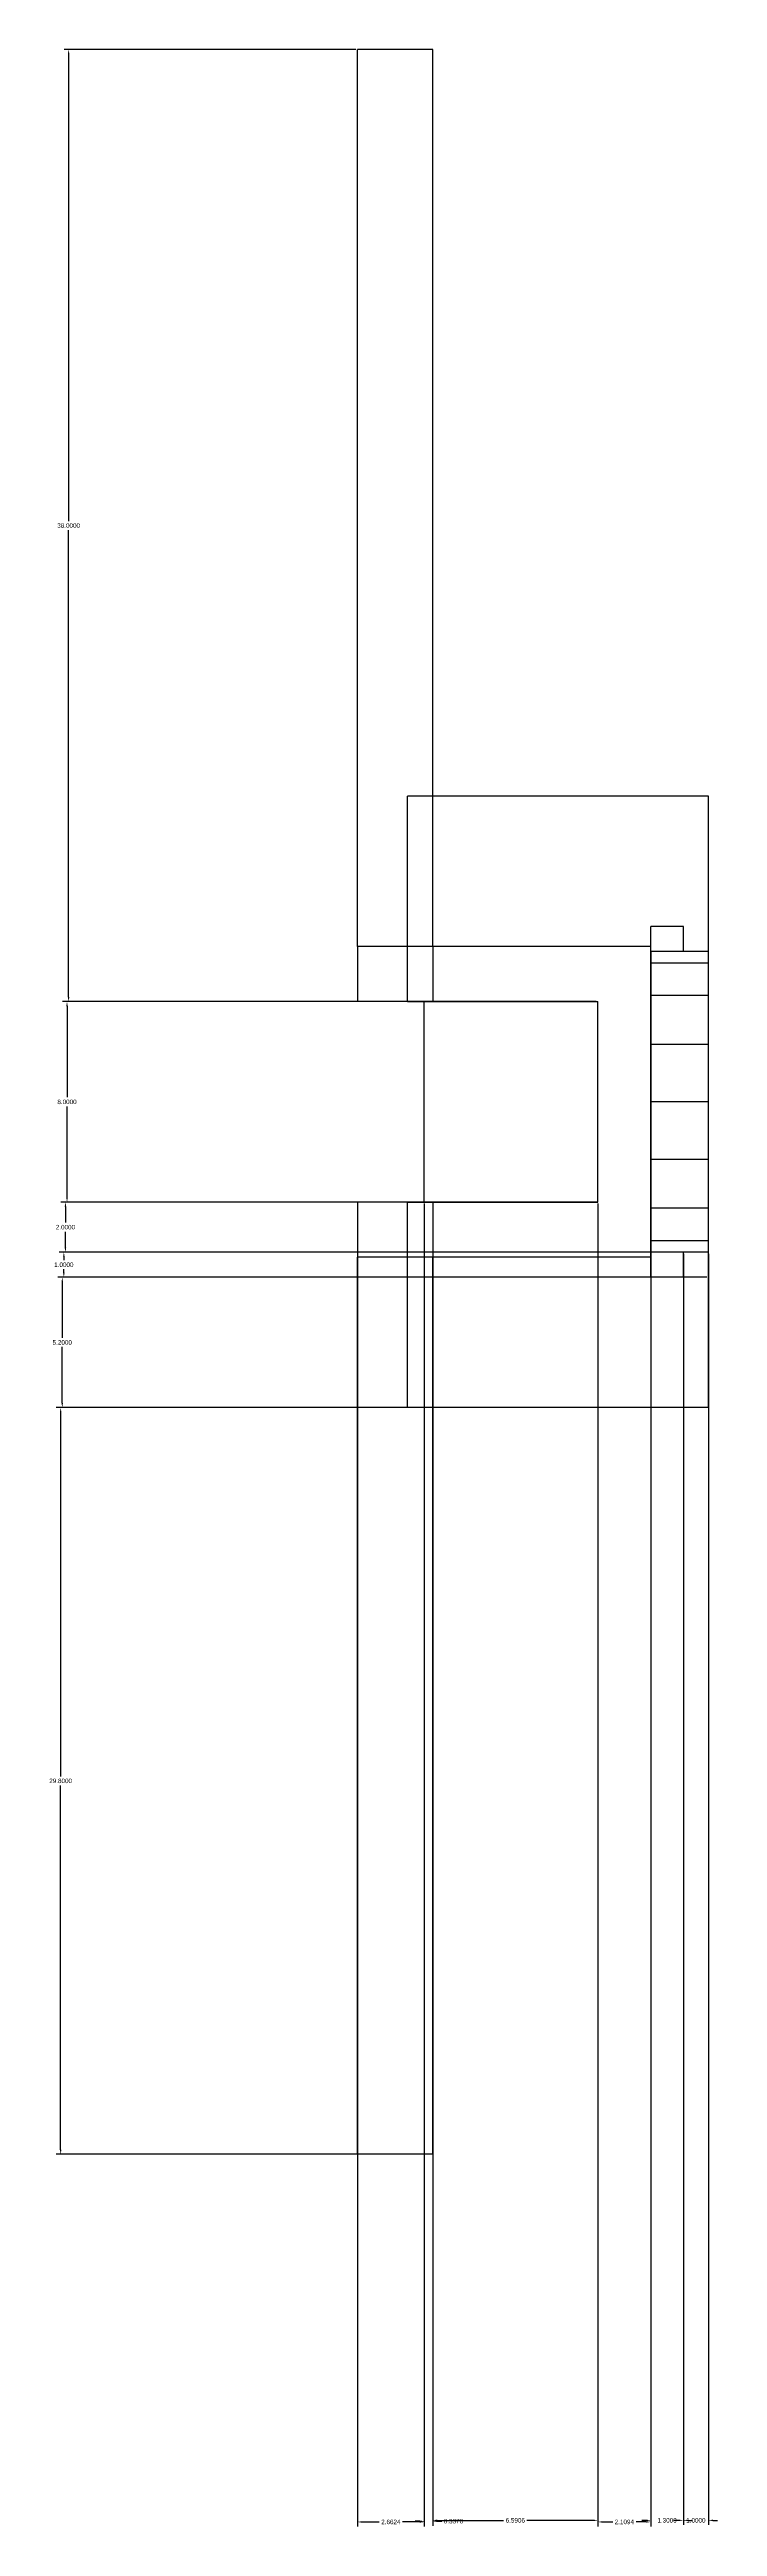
# Model space of a CAD drawing. Extents: x -25.8 to 0.9, y -67.4 to 31.5.
import ezdxf

# ---------------------------------------------------------------- set-up
doc = ezdxf.new("R2010")
doc.units = 0
doc.header["$MEASUREMENT"] = 0
doc.layers.get('0').update_dxf_attribs({"linetype": 'CONTINUOUS'})
doc.layers.get('Defpoints').update_dxf_attribs({"linetype": 'CONTINUOUS'})
doc.styles.get("Standard").update_dxf_attribs({"font": 'ARIAL.TTF'})
doc.dimstyles.get("Standard").update_dxf_attribs({"dimtxt": 0.18, "dimasz": 0.18, "dimexe": 0.18, "dimexo": 0.0625, "dimgap": 0.09, "dimtad": 0, "dimtih": 1, "dimtoh": 1, "dimdec": 4, "dimzin": 0, "dimdsep": 46, "dimtxsty": 'STANDARD', "dimcen": 0.09, "dimadec": 0, "dimazin": 0, "dimtfac": 1, "dimtdec": 4, "dimtofl": 0, "dimtmove": 0, "dimatfit": 3, "dimfxl": 1, "dimtolj": 1, "dimtzin": 0, "dimarcsym": 0})

# ---------------------------------------------------------------- blocks, each defined once
blk = doc.blocks.new('UNION003')
at = {"color": 0}
for p, q in [((-13.5, -4.3), (-13.5, 31.5)), ((-10.5, 31.5), (-13.5, 31.5)), ((-10.5, 1.7), (-10.5, 31.5)), ((-13.5, 28.01), (-13.5, 28.2)), ((-13.5, 27.468), (-13.5, 28.01)), ((-13.5, 26.657), (-13.5, 27.468)), ((-13.5, 25.7), (-13.5, 26.657)), ((-13.5, 24.743), (-13.5, 25.7)), ((-13.5, 23.932), (-13.5, 24.743)), ((-13.5, 23.39), (-13.5, 23.932)), ((-13.5, 23.2), (-13.5, 23.39)), ((-13.5, 6.533), (-13.5, 6.7)), ((-13.5, 6.056), (-13.5, 6.533)), ((-13.5, 5.342), (-13.5, 6.056)), ((-13.5, 4.5), (-13.5, 5.342)), ((-13.5, 3.658), (-13.5, 4.5)), ((-13.5, 2.944), (-13.5, 3.658)), ((-13.5, 2.467), (-13.5, 2.944)), ((-13.5, 2.3), (-13.5, 2.467)), ((-11.5, -4.3), (-11.5, 1.7)), ((-10.5, 1.7), (-11.5, 1.7)), ((-10.5, -4.3), (-10.5, 1.7)), ((0.5, 1.7), (-10.5, 1.7)), ((0.5, -4.5), (0.5, 1.7)), ((-1.8, -4.3), (-1.8, -3.5)), ((-0.5, -3.5), (-1.8, -3.5)), ((-0.5, -4.5), (-0.5, -3.5)), ((-0.5, -4.5), (-0.5, -3.5)), ((-13.5, -4.3), (-13.5, -6.5)), ((-11.5, -4.3), (-13.5, -4.3)), ((-11.5, -6.5), (-11.5, -4.3)), ((-10.5, -4.3), (-11.5, -4.3)), ((-10.5, -4.3), (-10.5, -6.5)), ((-1.8, -4.3), (-10.5, -4.3)), ((-1.8, -16.7), (-1.8, -4.3)), ((-1.8, -4.5), (-1.8, -4.3)), ((-1.8, -4.5), (-1.8, -4.957)), ((-0.5, -4.5), (-1.8, -4.5)), ((0.5, -4.5), (-0.5, -4.5)), ((0.5, -4.957), (0.5, -4.5)), ((-1.8, -4.957), (-1.8, -6.257)), ((0.5, -4.957), (-1.8, -4.957)), ((0.5, -6.257), (0.5, -4.957)), ((-11.5, -6.5), (-13.5, -6.5)), ((-11.5, -6.5), (-10.5, -6.5)), ((-10.838, -14.5), (-10.838, -6.5)), ((-10.5, -6.5), (-3.909, -6.5)), ((-3.909, -14.5), (-3.909, -6.5)), ((-1.8, -6.257), (-1.8, -8.204)), ((0.5, -6.257), (-1.8, -6.257)), ((0.5, -8.204), (0.5, -6.257)), ((-1.8, -8.204), (-1.8, -10.5)), ((0.5, -8.204), (-1.8, -8.204)), ((0.5, -10.5), (0.5, -8.204)), ((-1.8, -10.5), (-1.8, -12.796)), ((0.5, -10.5), (-1.8, -10.5)), ((0.5, -12.796), (0.5, -10.5)), ((-1.8, -12.796), (-1.8, -14.743)), ((0.5, -12.796), (-1.8, -12.796)), ((0.5, -14.743), (0.5, -12.796)), ((-11.5, -14.5), (-13.5, -14.5)), ((-13.5, -14.5), (-13.5, -16.7)), ((-11.5, -14.5), (-10.5, -14.5)), ((-11.5, -16.7), (-11.5, -14.5)), ((-10.5, -14.5), (-10.838, -14.5)), ((-3.909, -14.5), (-10.5, -14.5)), ((-10.5, -14.5), (-3.909, -14.5)), ((-10.5, -14.5), (-10.5, -16.7)), ((-1.8, -14.743), (-1.8, -16.043)), ((0.5, -14.743), (-1.8, -14.743)), ((0.5, -16.043), (0.5, -14.743)), ((-11.5, -16.7), (-13.5, -16.7)), ((-13.5, -52.5), (-13.5, -16.7)), ((-11.5, -16.7), (-13.5, -16.7)), ((-10.5, -16.7), (-11.5, -16.7)), ((-10.5, -16.7), (-11.5, -16.7)), ((-11.5, -22.7), (-11.5, -16.7)), ((-1.8, -16.7), (-10.5, -16.7)), ((-1.8, -16.7), (-10.5, -16.7)), ((-10.5, -22.7), (-10.5, -16.7)), ((-1.8, -16.043), (-1.8, -16.5)), ((0.5, -16.043), (-1.8, -16.043)), ((-1.8, -16.7), (-1.8, -16.5)), ((-0.5, -16.5), (-1.8, -16.5)), ((-1.8, -17.5), (-1.8, -16.7)), ((0.5, -16.5), (-0.5, -16.5)), ((0.5, -16.5), (-0.5, -16.5)), ((-0.5, -17.5), (-0.5, -16.5)), ((-0.5, -17.5), (-0.5, -16.5)), ((0.5, -16.5), (0.5, -16.043)), ((0.5, -22.7), (0.5, -16.5)), ((-0.5, -17.5), (-1.8, -17.5)), ((-0.5, -17.5), (-1.8, -17.5)), ((-10.5, -22.7), (-11.5, -22.7)), ((0.5, -22.7), (-10.5, -22.7)), ((-10.5, -52.5), (-10.5, -22.7)), ((-13.5, -23.467), (-13.5, -23.3)), ((-13.5, -23.944), (-13.5, -23.467)), ((-13.5, -24.658), (-13.5, -23.944)), ((-13.5, -25.5), (-13.5, -24.658)), ((-13.5, -26.342), (-13.5, -25.5)), ((-13.5, -27.056), (-13.5, -26.342)), ((-13.5, -27.533), (-13.5, -27.056)), ((-13.5, -27.7), (-13.5, -27.533)), ((-13.5, -44.39), (-13.5, -44.2)), ((-13.5, -44.932), (-13.5, -44.39)), ((-13.5, -45.743), (-13.5, -44.932)), ((-13.5, -46.7), (-13.5, -45.743)), ((-13.5, -47.657), (-13.5, -46.7)), ((-13.5, -48.468), (-13.5, -47.657)), ((-13.5, -49.01), (-13.5, -48.468)), ((-13.5, -49.2), (-13.5, -49.01)), ((-10.5, -52.5), (-13.5, -52.5))]:
    blk.add_line(p, q, dxfattribs=at)
blk = doc.blocks.new('*D1')
at = {"color": 0, "linetype": 'Continuous', "lineweight": -2, "transparency": 16777216}
for p, q in [((-13.5, -14.562), (-13.5, -67.356)), ((-10.838, -14.562), (-10.838, -67.356)), ((-13.32, -67.176), (-12.634, -67.176)), ((-11.018, -67.176), (-11.703, -67.176))]:
    blk.add_line(p, q, dxfattribs=at)
at = {"color": 0, "linetype": 'Continuous', "transparency": 16777216}
for points in [[(-13.32, -67.146), (-13.32, -67.206), (-13.5, -67.176)], [(-11.018, -67.146), (-11.018, -67.206), (-10.838, -67.176)]]:
    blk.add_solid(points, dxfattribs=at)
at = {"layer": 'Defpoints', "color": 0, "linetype": 'Continuous', "transparency": 16777216}
for p in [(-13.5, -14.5), (-10.838, -14.5), (-10.838, -67.176)]:
    blk.add_point(p, dxfattribs=at)
at = {"color": 0, "linetype": 'Continuous', "transparency": 16777216, "insert": (-12.169, -67.176), "char_height": 0.18, "attachment_point": 5}
blk.add_mtext('\\A1;2.6624', dxfattribs=at)
blk = doc.blocks.new('*D2')
at = {"color": 0, "linetype": 'Continuous', "lineweight": -2, "transparency": 16777216}
for p, q in [((-10.838, -14.562), (-10.838, -67.326)), ((-10.5, -14.562), (-10.5, -67.326)), ((-11.018, -67.146), (-11.198, -67.146)), ((-10.32, -67.146), (-10.14, -67.146))]:
    blk.add_line(p, q, dxfattribs=at)
at = {"color": 0, "linetype": 'Continuous', "transparency": 16777216}
for points in [[(-11.018, -67.116), (-11.018, -67.176), (-10.838, -67.146)], [(-10.32, -67.116), (-10.32, -67.176), (-10.5, -67.146)]]:
    blk.add_solid(points, dxfattribs=at)
at = {"layer": 'Defpoints', "color": 0, "linetype": 'Continuous', "transparency": 16777216}
for p in [(-10.838, -14.5), (-10.5, -14.5), (-10.5, -67.146)]:
    blk.add_point(p, dxfattribs=at)
at = {"color": 0, "linetype": 'Continuous', "transparency": 16777216, "insert": (-9.673, -67.146), "char_height": 0.18, "attachment_point": 5}
blk.add_mtext('\\A1;0.3376', dxfattribs=at)
blk = doc.blocks.new('*D3')
at = {"color": 0, "linetype": 'Continuous', "lineweight": -2, "transparency": 16777216}
for p, q in [((-10.5, -14.562), (-10.5, -67.292)), ((-3.909, -14.562), (-3.909, -67.292)), ((-10.32, -67.112), (-7.67, -67.112)), ((-4.089, -67.112), (-6.739, -67.112))]:
    blk.add_line(p, q, dxfattribs=at)
at = {"color": 0, "linetype": 'Continuous', "transparency": 16777216}
for points in [[(-10.32, -67.082), (-10.32, -67.142), (-10.5, -67.112)], [(-4.089, -67.082), (-4.089, -67.142), (-3.909, -67.112)]]:
    blk.add_solid(points, dxfattribs=at)
at = {"layer": 'Defpoints', "color": 0, "linetype": 'Continuous', "transparency": 16777216}
for p in [(-10.5, -14.5), (-3.909, -14.5), (-3.909, -67.112)]:
    blk.add_point(p, dxfattribs=at)
at = {"color": 0, "linetype": 'Continuous', "transparency": 16777216, "insert": (-7.205, -67.112), "char_height": 0.18, "attachment_point": 5}
blk.add_mtext('\\A1;6.5906', dxfattribs=at)
blk = doc.blocks.new('*D4')
at = {"color": 0, "linetype": 'Continuous', "lineweight": -2, "transparency": 16777216}
for p, q in [((-3.909, -14.562), (-3.909, -67.356)), ((-1.8, -14.562), (-1.8, -67.356)), ((-3.729, -67.176), (-3.32, -67.176)), ((-1.98, -67.176), (-2.389, -67.176))]:
    blk.add_line(p, q, dxfattribs=at)
at = {"color": 0, "linetype": 'Continuous', "transparency": 16777216}
for points in [[(-3.729, -67.146), (-3.729, -67.206), (-3.909, -67.176)], [(-1.98, -67.146), (-1.98, -67.206), (-1.8, -67.176)]]:
    blk.add_solid(points, dxfattribs=at)
at = {"layer": 'Defpoints', "color": 0, "linetype": 'Continuous', "transparency": 16777216}
for p in [(-3.909, -14.5), (-1.8, -14.5), (-1.8, -67.176)]:
    blk.add_point(p, dxfattribs=at)
at = {"color": 0, "linetype": 'Continuous', "transparency": 16777216, "insert": (-2.855, -67.176), "char_height": 0.18, "attachment_point": 5}
blk.add_mtext('\\A1;2.1094', dxfattribs=at)
blk = doc.blocks.new('*D5')
at = {"color": 0, "linetype": 'Continuous', "lineweight": -2, "transparency": 16777216}
for p, q in [((-1.8, -16.762), (-1.8, -67.292)), ((-0.5, -16.762), (-0.5, -67.292)), ((-1.98, -67.112), (-2.16, -67.112)), ((-0.32, -67.112), (-0.14, -67.112))]:
    blk.add_line(p, q, dxfattribs=at)
at = {"color": 0, "linetype": 'Continuous', "transparency": 16777216}
for points in [[(-1.98, -67.082), (-1.98, -67.142), (-1.8, -67.112)], [(-0.32, -67.082), (-0.32, -67.142), (-0.5, -67.112)]]:
    blk.add_solid(points, dxfattribs=at)
at = {"layer": 'Defpoints', "color": 0, "linetype": 'Continuous', "transparency": 16777216}
for p in [(-1.8, -16.7), (-0.5, -16.7), (-0.5, -67.112)]:
    blk.add_point(p, dxfattribs=at)
at = {"color": 0, "linetype": 'Continuous', "transparency": 16777216, "insert": (-1.15, -67.112), "char_height": 0.18, "attachment_point": 5}
blk.add_mtext('\\A1;1.3000', dxfattribs=at)
blk = doc.blocks.new('*D6')
at = {"color": 0, "linetype": 'Continuous', "lineweight": -2, "transparency": 16777216}
for p, q in [((-0.5, -16.562), (-0.5, -67.292)), ((0.5, -16.562), (0.5, -67.292)), ((-0.68, -67.112), (-0.86, -67.112)), ((0.68, -67.112), (0.86, -67.112))]:
    blk.add_line(p, q, dxfattribs=at)
at = {"color": 0, "linetype": 'Continuous', "transparency": 16777216}
for points in [[(-0.68, -67.082), (-0.68, -67.142), (-0.5, -67.112)], [(0.68, -67.082), (0.68, -67.142), (0.5, -67.112)]]:
    blk.add_solid(points, dxfattribs=at)
at = {"layer": 'Defpoints', "color": 0, "linetype": 'Continuous', "transparency": 16777216}
for p in [(-0.5, -16.5), (0.5, -16.5), (0.5, -67.112)]:
    blk.add_point(p, dxfattribs=at)
at = {"color": 0, "linetype": 'Continuous', "transparency": 16777216, "insert": (0, -67.112), "char_height": 0.18, "attachment_point": 5}
blk.add_mtext('\\A1;1.0000', dxfattribs=at)
blk = doc.blocks.new('*D7')
at = {"color": 0, "linetype": 'Continuous', "lineweight": -2, "transparency": 16777216}
for p, q in [((-10.562, -22.7), (-25.523, -22.7)), ((-25.343, -22.88), (-25.343, -37.418)), ((-25.343, -52.32), (-25.343, -37.782)), ((-10.562, -52.5), (-25.523, -52.5))]:
    blk.add_line(p, q, dxfattribs=at)
at = {"color": 0, "linetype": 'Continuous', "transparency": 16777216}
for points in [[(-25.373, -22.88), (-25.313, -22.88), (-25.343, -22.7)], [(-25.373, -52.32), (-25.313, -52.32), (-25.343, -52.5)]]:
    blk.add_solid(points, dxfattribs=at)
at = {"layer": 'Defpoints', "color": 0, "linetype": 'Continuous', "transparency": 16777216}
for p in [(-25.343, -22.7), (-10.5, -22.7), (-10.5, -52.5)]:
    blk.add_point(p, dxfattribs=at)
at = {"color": 0, "linetype": 'Continuous', "transparency": 16777216, "insert": (-25.343, -37.6), "char_height": 0.18, "attachment_point": 5}
blk.add_mtext('\\A1;29.8000', dxfattribs=at)
blk = doc.blocks.new('*D8')
at = {"color": 0, "linetype": 'Continuous', "lineweight": -2, "transparency": 16777216}
for p, q in [((0.438, -17.5), (-25.459, -17.5)), ((-25.279, -17.68), (-25.279, -19.918)), ((-25.279, -22.52), (-25.279, -20.282)), ((0.438, -22.7), (-25.459, -22.7))]:
    blk.add_line(p, q, dxfattribs=at)
at = {"color": 0, "linetype": 'Continuous', "transparency": 16777216}
for points in [[(-25.309, -17.68), (-25.249, -17.68), (-25.279, -17.5)], [(-25.309, -22.52), (-25.249, -22.52), (-25.279, -22.7)]]:
    blk.add_solid(points, dxfattribs=at)
at = {"layer": 'Defpoints', "color": 0, "linetype": 'Continuous', "transparency": 16777216}
for p in [(-25.279, -17.5), (0.5, -17.5), (0.5, -22.7)]:
    blk.add_point(p, dxfattribs=at)
at = {"color": 0, "linetype": 'Continuous', "transparency": 16777216, "insert": (-25.279, -20.1), "char_height": 0.18, "attachment_point": 5}
blk.add_mtext('\\A1;5.2000', dxfattribs=at)
blk = doc.blocks.new('*D9')
at = {"color": 0, "linetype": 'Continuous', "lineweight": -2, "transparency": 16777216}
for p, q in [((-0.563, -16.5), (-25.396, -16.5)), ((-25.216, -16.68), (-25.216, -16.818)), ((-0.563, -17.5), (-25.396, -17.5)), ((-25.216, -17.32), (-25.216, -17.182))]:
    blk.add_line(p, q, dxfattribs=at)
at = {"color": 0, "linetype": 'Continuous', "transparency": 16777216}
for points in [[(-25.246, -16.68), (-25.186, -16.68), (-25.216, -16.5)], [(-25.246, -17.32), (-25.186, -17.32), (-25.216, -17.5)]]:
    blk.add_solid(points, dxfattribs=at)
at = {"layer": 'Defpoints', "color": 0, "linetype": 'Continuous', "transparency": 16777216}
for p in [(-25.216, -16.5), (-0.5, -16.5), (-0.5, -17.5)]:
    blk.add_point(p, dxfattribs=at)
at = {"color": 0, "linetype": 'Continuous', "transparency": 16777216, "insert": (-25.216, -17), "char_height": 0.18, "attachment_point": 5}
blk.add_mtext('\\A1;1.0000', dxfattribs=at)
blk = doc.blocks.new('*D10')
at = {"color": 0, "linetype": 'Continuous', "lineweight": -2, "transparency": 16777216}
for p, q in [((-3.972, -14.5), (-25.332, -14.5)), ((-25.152, -14.68), (-25.152, -15.318)), ((-25.152, -16.32), (-25.152, -15.682)), ((-3.972, -16.5), (-25.332, -16.5))]:
    blk.add_line(p, q, dxfattribs=at)
at = {"color": 0, "linetype": 'Continuous', "transparency": 16777216}
for points in [[(-25.182, -14.68), (-25.122, -14.68), (-25.152, -14.5)], [(-25.182, -16.32), (-25.122, -16.32), (-25.152, -16.5)]]:
    blk.add_solid(points, dxfattribs=at)
at = {"layer": 'Defpoints', "color": 0, "linetype": 'Continuous', "transparency": 16777216}
for p in [(-25.152, -14.5), (-3.909, -14.5), (-3.909, -16.5)]:
    blk.add_point(p, dxfattribs=at)
at = {"color": 0, "linetype": 'Continuous', "transparency": 16777216, "insert": (-25.152, -15.5), "char_height": 0.18, "attachment_point": 5}
blk.add_mtext('\\A1;2.0000', dxfattribs=at)
blk = doc.blocks.new('*D11')
at = {"color": 0, "linetype": 'Continuous', "lineweight": -2, "transparency": 16777216}
for p, q in [((-3.972, -6.5), (-25.269, -6.5)), ((-25.089, -6.68), (-25.089, -10.318)), ((-25.089, -14.32), (-25.089, -10.682)), ((-3.972, -14.5), (-25.269, -14.5))]:
    blk.add_line(p, q, dxfattribs=at)
at = {"color": 0, "linetype": 'Continuous', "transparency": 16777216}
for points in [[(-25.119, -6.68), (-25.059, -6.68), (-25.089, -6.5)], [(-25.119, -14.32), (-25.059, -14.32), (-25.089, -14.5)]]:
    blk.add_solid(points, dxfattribs=at)
at = {"layer": 'Defpoints', "color": 0, "linetype": 'Continuous', "transparency": 16777216}
for p in [(-25.089, -6.5), (-3.909, -6.5), (-3.909, -14.5)]:
    blk.add_point(p, dxfattribs=at)
at = {"color": 0, "linetype": 'Continuous', "transparency": 16777216, "insert": (-25.089, -10.5), "char_height": 0.18, "attachment_point": 5}
blk.add_mtext('\\A1;8.0000', dxfattribs=at)
blk = doc.blocks.new('*D12')
at = {"color": 0, "linetype": 'Continuous', "lineweight": -2, "transparency": 16777216}
for p, q in [((-13.563, 31.5), (-25.205, 31.5)), ((-25.025, 31.32), (-25.025, 12.682)), ((-25.025, -6.32), (-25.025, 12.318)), ((-13.563, -6.5), (-25.205, -6.5))]:
    blk.add_line(p, q, dxfattribs=at)
at = {"color": 0, "linetype": 'Continuous', "transparency": 16777216}
for points in [[(-25.055, 31.32), (-24.995, 31.32), (-25.025, 31.5)], [(-25.055, -6.32), (-24.995, -6.32), (-25.025, -6.5)]]:
    blk.add_solid(points, dxfattribs=at)
at = {"layer": 'Defpoints', "color": 0, "linetype": 'Continuous', "transparency": 16777216}
for p in [(-25.025, 31.5), (-13.5, 31.5), (-13.5, -6.5)]:
    blk.add_point(p, dxfattribs=at)
at = {"color": 0, "linetype": 'Continuous', "transparency": 16777216, "insert": (-25.025, 12.5), "char_height": 0.18, "attachment_point": 5}
blk.add_mtext('\\A1;38.0000', dxfattribs=at)

msp = doc.modelspace()

# ---------------------------------------------------------------- block references
at = {"color": 0}
msp.add_blockref('UNION003', (0, 0), dxfattribs=at)

# ---------------------------------------------------------------- dimensions: what is measured, and where the dimension line sits
at = {"linetype": 'Continuous'}
for base, p1, p2, picture, middle in [((-25.02519, 31.5), (-13.5, -6.5), (-13.5, 31.5), '*D12', (-25.02519, 12.5)), ((-25.08874, -6.5), (-3.9094, -14.5), (-3.9094, -6.5), '*D11', (-25.08874, -10.5)), ((-25.15229, -14.5), (-3.9094, -16.5), (-3.9094, -14.5), '*D10', (-25.15229, -15.5)), ((-25.21584, -16.5), (-0.5, -17.5), (-0.5, -16.5), '*D9', (-25.21584, -17)), ((-25.27939, -17.5), (0.5, -22.7), (0.5, -17.5), '*D8', (-25.27939, -20.1)), ((-25.34295, -22.7), (-10.5, -52.5), (-10.5, -22.7), '*D7', (-25.34295, -37.6))]:
    dim = msp.add_linear_dim(base=base, p1=p1, p2=p2, angle=90, dimstyle='Standard', dxfattribs=at)
    dim.commit()
    dim.dimension.update_dxf_attribs({"geometry": picture, "text_midpoint": middle})
for base, p1, p2, picture, middle in [((-10.8376, -67.17593), (-13.5, -14.5), (-10.8376, -14.5), '*D1', (-12.1688, -67.17593)), ((-10.5, -67.14593), (-10.8376, -14.5), (-10.5, -14.5), '*D2', (-9.67287, -67.14593)), ((-3.9094, -67.11236), (-10.5, -14.5), (-3.9094, -14.5), '*D3', (-7.2047, -67.11236)), ((-1.8, -67.17593), (-3.9094, -14.5), (-1.8, -14.5), '*D4', (-2.8547, -67.17593)), ((-0.5, -67.11236), (-1.8, -16.7), (-0.5, -16.7), '*D5', (-1.15, -67.11236)), ((0.5, -67.11236), (-0.5, -16.5), (0.5, -16.5), '*D6', (0, -67.11236))]:
    dim = msp.add_linear_dim(base=base, p1=p1, p2=p2, dimstyle='Standard', dxfattribs=at)
    dim.commit()
    dim.dimension.update_dxf_attribs({"geometry": picture, "text_midpoint": middle})

doc.saveas('drawing.dxf')
